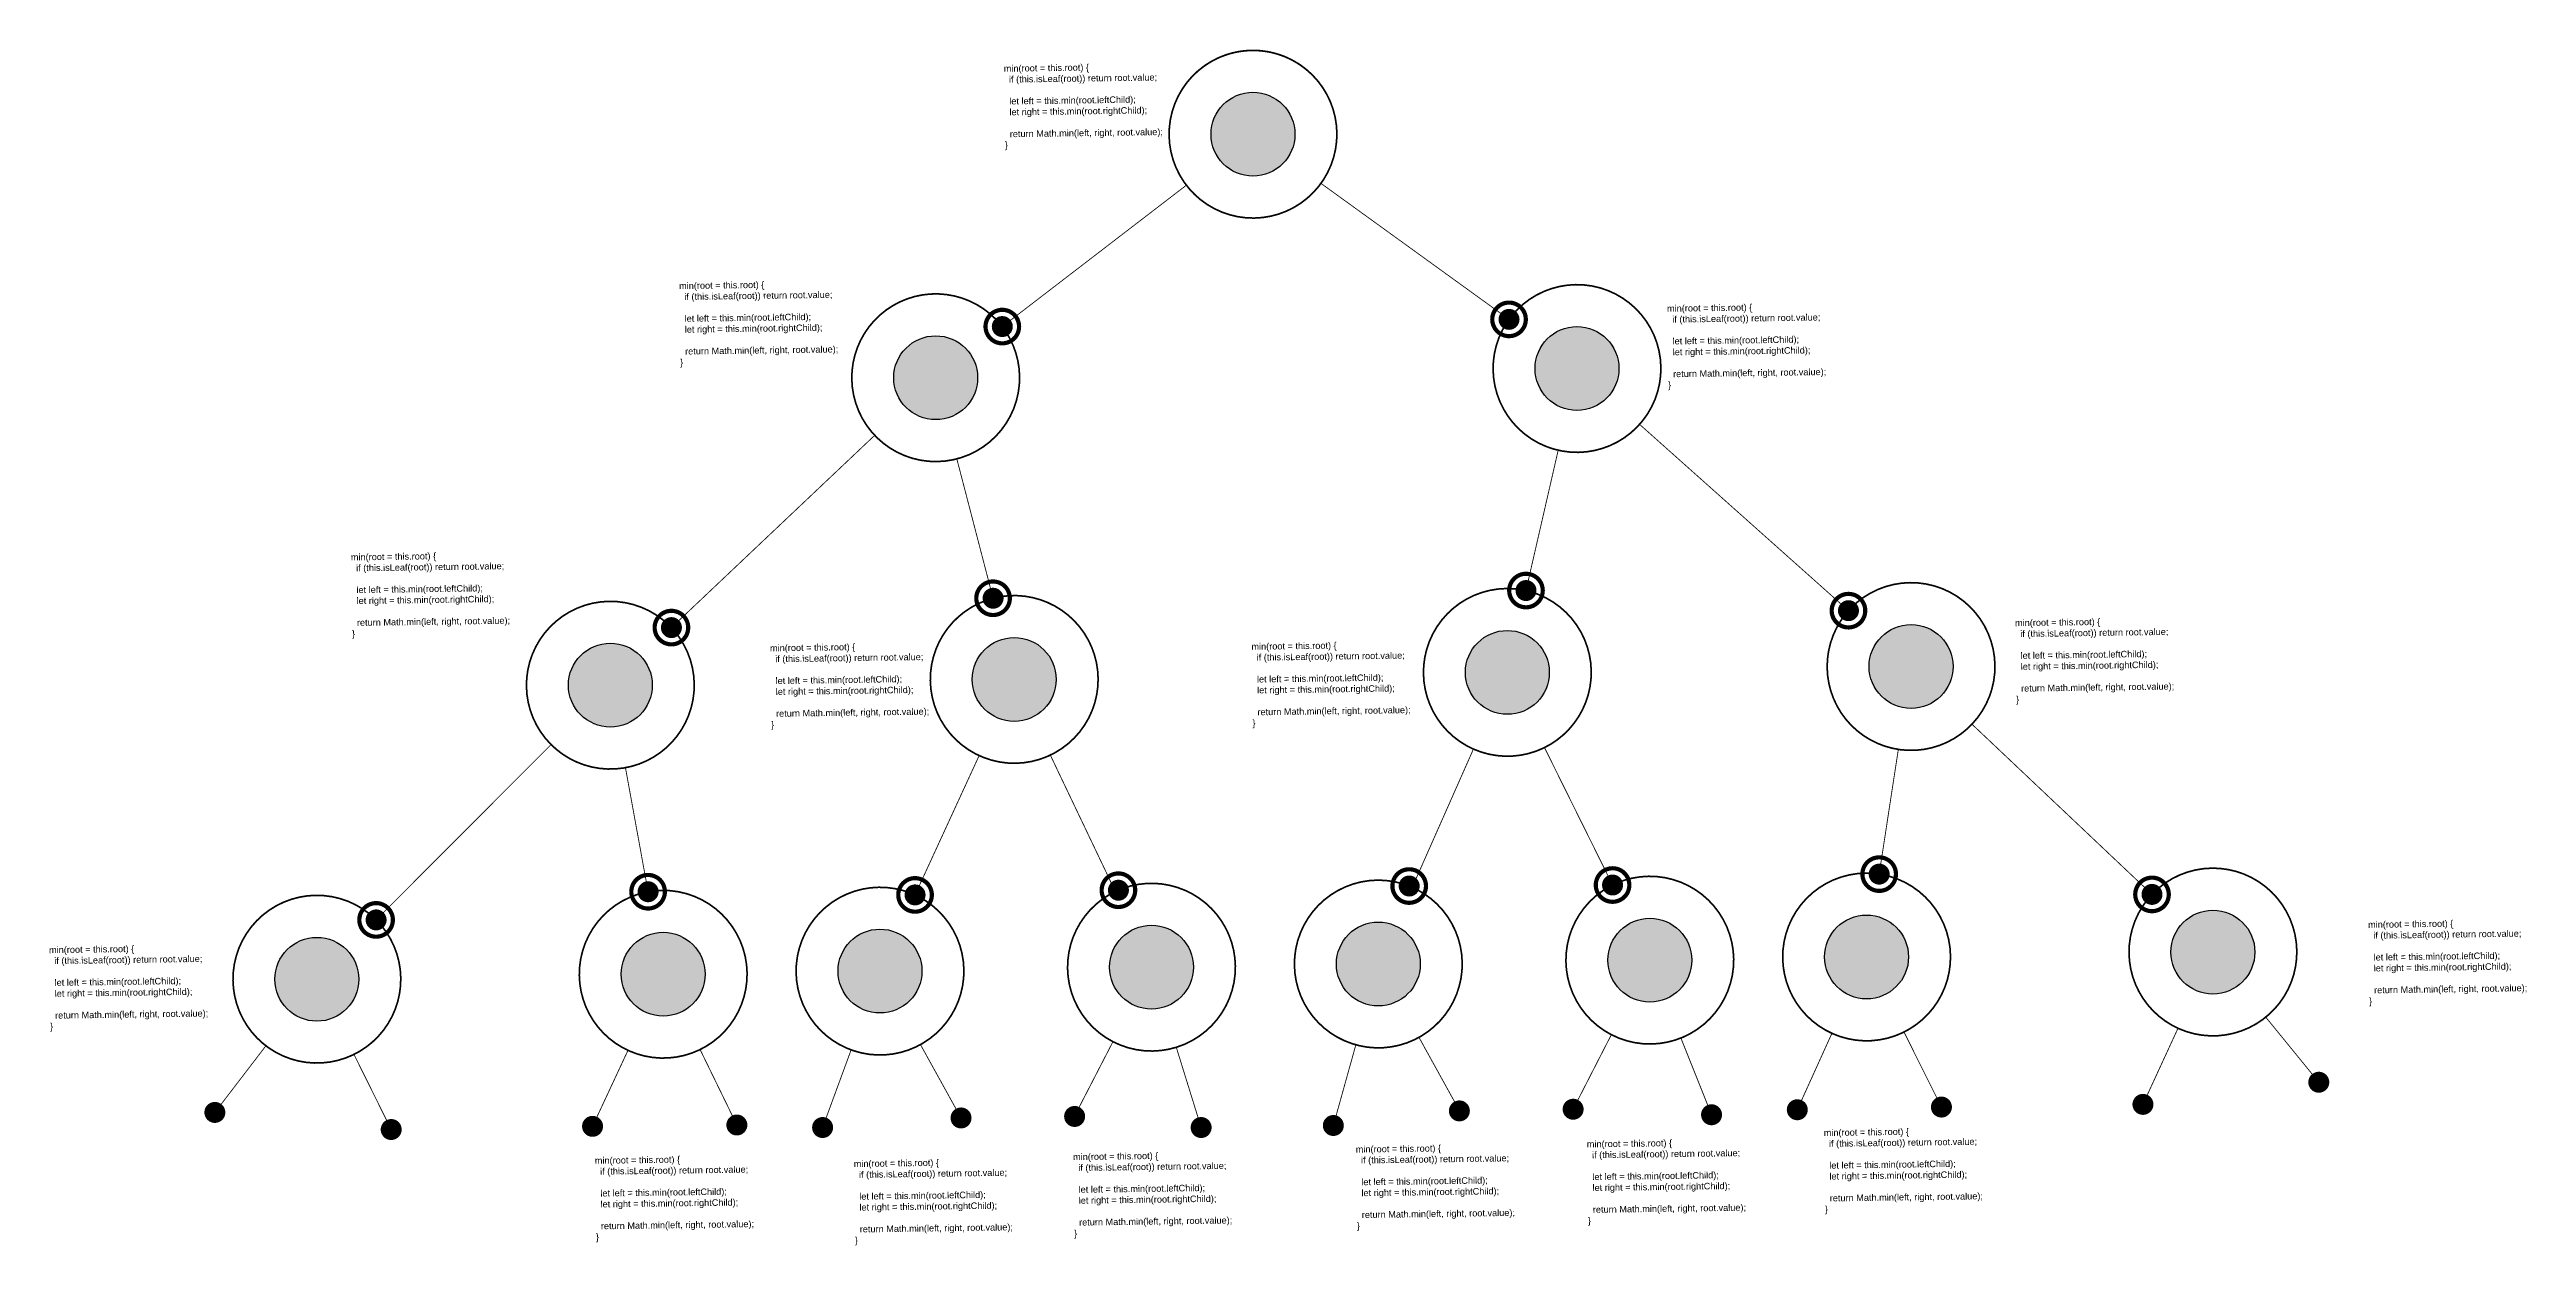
# Model space of a CAD drawing. Header units: millimetres. Extents: x -1100 to 21196, y 133430 to 144863.
# Drawn here: x 4071 to 5547, y 133430 to 134143 of the extents above; entities that cross this region are included whole.
import ezdxf

# ---------------------------------------------------------------- set-up
doc = ezdxf.new("R2010")
doc.units = ezdxf.units.MM
doc.linetypes.add('HIDDEN2', pattern=[4.7625, 3.175, -1.5875])
doc.styles.get("Standard").update_dxf_attribs({"font": 'arial.ttf'})

msp = doc.modelspace()

# ---------------------------------------------------------------- texts
at = {"char_height": 3.907, "width": 101.721, "attachment_point": 1, "rotation": 0.8215}
for s, insert in [('  min(root = this.root) \\{\\P  {\\C251;\\c6710371;  if (this.isLeaf(root)) return root.value;\\P}\\P  {\\C240;\\c2367469;  let left = this.min(root.leftChild);\\P}    {\\C240;\\c2367469;let right = this.min(root.rightChild);\\P}\\P   {\\C240;\\c2367469; return Math.min(left, right, root.value);\\P}  \\}', (4636.5, 134134)), ('  min(root = this.root) \\{\\P  {\\C251;\\c6710371;  if (this.isLeaf(root)) return root.value;\\P}\\P  {\\C240;\\c2367469;  let left = this.min(root.leftChild);\\P}    {\\C240;\\c2367469;let right = this.min(root.rightChild);\\P}\\P   {\\C240;\\c2367469; return Math.min(left, right, root.value);\\P}  \\}', (4443, 134004.4)), ('  min(root = this.root) \\{\\P  {\\C251;\\c6710371;  if (this.isLeaf(root)) return root.value;\\P}\\P  {\\C240;\\c2367469;  let left = this.min(root.leftChild);\\P}    {\\C240;\\c2367469;let right = this.min(root.rightChild);\\P}\\P   {\\C240;\\c2367469; return Math.min(left, right, root.value);\\P}  \\}', (5031.8, 133990.9)), ('  min(root = this.root) \\{\\P  {\\C251;\\c6710371;  if (this.isLeaf(root)) return root.value;\\P}\\P  {\\C240;\\c2367469;  let left = this.min(root.leftChild);\\P}    {\\C240;\\c2367469;let right = this.min(root.rightChild);\\P}\\P   {\\C240;\\c2367469; return Math.min(left, right, root.value);\\P}  \\}', (4247.4, 133842.6)), ('  min(root = this.root) \\{\\P  {\\C251;\\c6710371;  if (this.isLeaf(root)) return root.value;\\P}\\P  {\\C240;\\c2367469;  let left = this.min(root.leftChild);\\P}    {\\C240;\\c2367469;let right = this.min(root.rightChild);\\P}\\P   {\\C240;\\c2367469; return Math.min(left, right, root.value);\\P}  \\}', (5239.2, 133803.4)), ('  min(root = this.root) \\{\\P  {\\C251;\\c6710371;  if (this.isLeaf(root)) return root.value;\\P}\\P  {\\C240;\\c2367469;  let left = this.min(root.leftChild);\\P}    {\\C240;\\c2367469;let right = this.min(root.rightChild);\\P}\\P   {\\C240;\\c2367469; return Math.min(left, right, root.value);\\P}  \\}', (4497.2, 133788.4)), ('  min(root = this.root) \\{\\P  {\\C251;\\c6710371;  if (this.isLeaf(root)) return root.value;\\P}\\P  {\\C240;\\c2367469;  let left = this.min(root.leftChild);\\P}    {\\C240;\\c2367469;let right = this.min(root.rightChild);\\P}\\P   {\\C240;\\c2367469; return Math.min(left, right, root.value);\\P}  \\}', (4784.1, 133789.3)), ('  min(root = this.root) \\{\\P  {\\C251;\\c6710371;  \\C240;\\c2367469;if (this.isLeaf(root)) return root.value;\\C251;\\c6710371;\\P}\\P  {\\C240;\\c2367469;  \\C251;\\c6710371;let left = this.min(root.leftChild);\\C240;\\c2367469;\\P}    let right = this.min(root.rightChild);\\P\\P    return Math.min(left, right, root.value);\\P  \\}', (5449.6, 133623.5)), ('  min(root = this.root) \\{\\P  {\\C251;\\c6710371;  \\C240;\\c2367469;if (this.isLeaf(root)) return root.value;\\C251;\\c6710371;\\P}\\P  {\\C240;\\c2367469;  \\C251;\\c6710371;let left = this.min(root.leftChild);\\C240;\\c2367469;\\P}    let right = this.min(root.rightChild);\\P\\P    return Math.min(left, right, root.value);\\P  \\}', (4067.5, 133608.4)), ('  min(root = this.root) \\{\\P  {\\C251;\\c6710371;  \\C240;\\c2367469;if (this.isLeaf(root)) return root.value;\\C251;\\c6710371;\\P}\\P  {\\C240;\\c2367469;  \\C251;\\c6710371;let left = this.min(root.leftChild);\\C240;\\c2367469;\\P}    let right = this.min(root.rightChild);\\P\\P    return Math.min(left, right, root.value);\\P  \\}', (4984, 133492.6)), ('  min(root = this.root) \\{\\P  {\\C251;\\c6710371;  \\C240;\\c2367469;if (this.isLeaf(root)) return root.value;\\C251;\\c6710371;\\P}\\P  {\\C240;\\c2367469;  \\C251;\\c6710371;let left = this.min(root.leftChild);\\C240;\\c2367469;\\P}    let right = this.min(root.rightChild);\\P\\P    return Math.min(left, right, root.value);\\P  \\}', (5125.2, 133499.4)), ('  min(root = this.root) \\{\\P  {\\C251;\\c6710371;  \\C240;\\c2367469;if (this.isLeaf(root)) return root.value;\\C251;\\c6710371;\\P}\\P  {\\C240;\\c2367469;  \\C251;\\c6710371;let left = this.min(root.leftChild);\\C240;\\c2367469;\\P}    let right = this.min(root.rightChild);\\P\\P    return Math.min(left, right, root.value);\\P  \\}', (4392.8, 133482.8)), ('  min(root = this.root) \\{\\P  {\\C251;\\c6710371;  \\C240;\\c2367469;if (this.isLeaf(root)) return root.value;\\C251;\\c6710371;\\P}\\P  {\\C240;\\c2367469;  \\C251;\\c6710371;let left = this.min(root.leftChild);\\C240;\\c2367469;\\P}    let right = this.min(root.rightChild);\\P\\P    return Math.min(left, right, root.value);\\P  \\}', (4547.1, 133480.9)), ('  min(root = this.root) \\{\\P  {\\C251;\\c6710371;  \\C240;\\c2367469;if (this.isLeaf(root)) return root.value;\\C251;\\c6710371;\\P}\\P  {\\C240;\\c2367469;  \\C251;\\c6710371;let left = this.min(root.leftChild);\\C240;\\c2367469;\\P}    let right = this.min(root.rightChild);\\P\\P    return Math.min(left, right, root.value);\\P  \\}', (4677.8, 133485)), ('  min(root = this.root) \\{\\P  {\\C251;\\c6710371;  \\C240;\\c2367469;if (this.isLeaf(root)) return root.value;\\C251;\\c6710371;\\P}\\P  {\\C240;\\c2367469;  \\C251;\\c6710371;let left = this.min(root.leftChild);\\C240;\\c2367469;\\P}    let right = this.min(root.rightChild);\\P\\P    return Math.min(left, right, root.value);\\P  \\}', (4846.3, 133489.5))]:
    msp.add_mtext(s, dxfattribs=dict(at, insert=insert))

# ---------------------------------------------------------------- blocks, each defined once
blk = doc.blocks.new('fgsdfg')
at = {"color": 152, "true_color": 0x2776bb, "const_width": 50}
for points in [[(200, 0, 1), (-200, 0)], [(200, 0, -1), (-200, 0)]]:
    blk.add_lwpolyline(points, format="xyb", dxfattribs=at)
blk = doc.blocks.new('tghfgh')
at = {"true_color": 0xf8991e}
h = blk.add_hatch(color=30, dxfattribs=at)
h.dxf.hatch_style = 1
h.paths.add_polyline_path([(-100, 0, 1), (100, 0, 1)])
at = {"color": 30, "true_color": 0xf8991e, "const_width": 50}
for points in [[(100, 0, 1), (-100, 0)], [(100, 0, -1), (-100, 0)]]:
    blk.add_lwpolyline(points, format="xyb", dxfattribs=at)

# ---------------------------------------------------------------- hatches: boundary and pattern name
at = {"true_color": 0xddb3d4}
h = msp.add_hatch(color=254, dxfattribs=at)
h.dxf.hatch_style = 1
h.paths.add_polyline_path([(4763.1, 134092.9, 1), (4813.1, 134092.9, 1)])
h = msp.add_hatch(color=254, dxfattribs=at)
h.dxf.hatch_style = 1
h.paths.add_polyline_path([(4763.1, 134092.9, 1), (4813.1, 134092.9, 1)])
h = msp.add_hatch(color=254, dxfattribs=at)
h.dxf.hatch_style = 1
h.paths.add_polyline_path([(4574, 133947.7, 1), (4624, 133947.7, 1)])
h = msp.add_hatch(color=254, dxfattribs=at)
h.dxf.hatch_style = 1
h.paths.add_polyline_path([(4956.2, 133953.2, 1), (5006.2, 133953.2, 1)])
h = msp.add_hatch(color=254, dxfattribs=at)
h.dxf.hatch_style = 1
h.paths.add_polyline_path([(4380.1, 133764.4, 1), (4430.1, 133764.4, 1)])
h = msp.add_hatch(color=254, dxfattribs=at)
h.dxf.hatch_style = 1
h.paths.add_polyline_path([(4620.8, 133767.8, 1), (4670.8, 133767.8, 1)])
h = msp.add_hatch(color=254, dxfattribs=at)
h.dxf.hatch_style = 1
h.paths.add_polyline_path([(4914.7, 133772, 1), (4964.7, 133772, 1)])
h = msp.add_hatch(color=254, dxfattribs=at)
h.dxf.hatch_style = 1
h.paths.add_polyline_path([(5155.3, 133775.5, 1), (5205.3, 133775.5, 1)])
h = msp.add_hatch(color=254, dxfattribs=at)
h.dxf.hatch_style = 1
h.paths.add_polyline_path([(4999.6, 133600.4, 1), (5049.6, 133600.4, 1)])
h = msp.add_hatch(color=254, dxfattribs=at)
h.dxf.hatch_style = 1
h.paths.add_polyline_path([(5128.8, 133602.3, 1), (5178.8, 133602.3, 1)])
h = msp.add_hatch(color=254, dxfattribs=at)
h.dxf.hatch_style = 1
h.paths.add_polyline_path([(5335.2, 133605.2, 1), (5385.2, 133605.2, 1)])
h = msp.add_hatch(color=254, dxfattribs=at)
h.dxf.hatch_style = 1
h.paths.add_polyline_path([(4205.2, 133589, 1), (4255.2, 133589, 1)])
h = msp.add_hatch(color=254, dxfattribs=at)
h.dxf.hatch_style = 1
h.paths.add_polyline_path([(4411.6, 133592, 1), (4461.6, 133592, 1)])
h = msp.add_hatch(color=254, dxfattribs=at)
h.dxf.hatch_style = 1
h.paths.add_polyline_path([(4540.8, 133593.9, 1), (4590.8, 133593.9, 1)])
h = msp.add_hatch(color=254, dxfattribs=at)
h.dxf.hatch_style = 1
h.paths.add_polyline_path([(4702.6, 133596.2, 1), (4752.6, 133596.2, 1)])
h = msp.add_hatch(color=254, dxfattribs=at)
h.dxf.hatch_style = 1
h.paths.add_polyline_path([(4837.8, 133598.1, 1), (4887.8, 133598.1, 1)])

# ---------------------------------------------------------------- linework, layer by layer
for points in [[(4738.1, 134092.2, 1, 1, -1), (4838.1, 134093.6, 1, 1, 1)], [(4738.1, 134092.2, 1, 1, 1), (4838.1, 134093.6, 1, 1, -1)]]:
    msp.add_lwpolyline(points, format="xyseb", close=True)
at = {"color": 51, "true_color": 0xf7f281, "const_width": 0.5}
for points in [[(4748.4, 134062.5), (4638.7, 133978.2)], [(4828.6, 134063.6), (4940.7, 133982.5)], [(4562.7, 133913.4), (4441.5, 133798.7)], [(5018.5, 133919.9), (5143, 133808.8)], [(4611.6, 133899.3), (4633.2, 133816.2)], [(4970, 133904.5), (4950.8, 133820.8)], [(4369.8, 133729), (4265.5, 133624.4)], [(5216.6, 133741.1), (5323.9, 133639.6)], [(4414.1, 133715.2), (4427.6, 133641.2)], [(4624.9, 133722.4), (4586.7, 133639.3)], [(4667.3, 133722.7), (4706.1, 133641.3)], [(4919.5, 133726.3), (4883, 133643.8)], [(4961.8, 133727.2), (5002.4, 133645.2)], [(5172.7, 133726), (5161.3, 133651.7)]]:
    msp.add_lwpolyline(points, dxfattribs=at)
at = {"const_width": 1}
for points in [[(4649, 133948.4, 1), (4549, 133947)], [(4931.2, 133952.5, -1), (5031.2, 133953.9)], [(4931.2, 133952.5, 1), (5031.2, 133953.9)], [(4649, 133948.4, -1), (4549, 133947)], [(4695.8, 133768.5, 1), (4595.8, 133767.1)], [(4889.7, 133771.3, -1), (4989.7, 133772.7)], [(5130.3, 133774.8, -1), (5230.3, 133776.2)], [(4455.1, 133765.1, 1), (4355.1, 133763.6)], [(4889.7, 133771.3, 1), (4989.7, 133772.7)], [(5130.3, 133774.8, 1), (5230.3, 133776.2)], [(4455.1, 133765.1, -1), (4355.1, 133763.6)], [(4695.8, 133768.5, -1), (4595.8, 133767.1)], [(5310.2, 133604.5, -1), (5410.2, 133606)], [(4486.6, 133592.7, 1), (4386.6, 133591.3)], [(4615.8, 133594.6, 1), (4515.8, 133593.1)], [(4777.6, 133596.9, 1), (4677.6, 133595.5)], [(4812.8, 133597.4, -1), (4912.8, 133598.8)], [(4974.6, 133599.7, -1), (5074.6, 133601.1)], [(5103.8, 133601.6, -1), (5203.8, 133603)], [(4280.2, 133589.8, 1), (4180.2, 133588.3)], [(4777.6, 133596.9, -1), (4677.6, 133595.5)], [(4812.8, 133597.4, 1), (4912.8, 133598.8)], [(4974.6, 133599.7, 1), (5074.6, 133601.1)], [(5103.8, 133601.6, 1), (5203.8, 133603)], [(5310.2, 133604.5, 1), (5410.2, 133606)], [(4280.2, 133589.8, -1), (4180.2, 133588.3)], [(4486.6, 133592.7, -1), (4386.6, 133591.3)], [(4615.8, 133594.6, -1), (4515.8, 133593.1)]]:
    msp.add_lwpolyline(points, format="xyb", dxfattribs=at)
at = {"color": 51, "linetype": 'HIDDEN2', "ltscale": 50, "true_color": 0xf7f281, "const_width": 0.5}
for points in [[(5391.7, 133566.4), (5423.3, 133527.6)], [(4704.6, 133551.7), (4681.7, 133507.3)], [(4887, 133554.4), (4911.2, 133510.6)], [(5001.7, 133556), (4978.9, 133511.5)], [(5043.1, 133554), (5061.4, 133508.2)], [(5133.1, 133556.7), (5112.5, 133511.2)], [(5176.1, 133557.5), (5198.4, 133512.8)], [(5339.4, 133559.8), (5318.5, 133514.4)], [(4199.8, 133549.3), (4169.4, 133509.6)], [(4252.3, 133544.2), (4274.5, 133499.4)], [(4415.6, 133546.6), (4394.5, 133501.3)], [(4458.6, 133547.1), (4480.5, 133502.1)], [(4548.6, 133546.9), (4531.6, 133500.6)], [(4589.9, 133550.1), (4614.1, 133506.3)], [(4742.4, 133548.4), (4757.2, 133500.6)], [(4849.4, 133549.9), (4836, 133501.8)]]:
    msp.add_lwpolyline(points, dxfattribs=at)
at = {"color": 254, "true_color": 0xddb3d4}
for centre in [(4788.1, 134092.9), (4788.1, 134092.9), (4599, 133947.7), (4981.2, 133953.2), (4405.1, 133764.4), (4645.8, 133767.8), (4939.7, 133772), (5180.3, 133775.5), (5024.6, 133600.4), (5153.8, 133602.3), (5360.2, 133605.2), (4230.2, 133589), (4436.6, 133592), (4565.8, 133593.9), (4727.6, 133596.2), (4862.8, 133598.1)]:
    msp.add_circle(centre, 25, dxfattribs=at)

# ---------------------------------------------------------------- block references
at = {"color": 30, "true_color": 0xf8991e}
for p, xscale, yscale, zscale, rotation in [((4638.7, 133978.2), 0.05000514043477499, 0.05000514043477499, 0.05000514043477499, 0.8215499083344672), ((4940.7, 133982.5), -0.05000514043477499, 0.050005140434775, 0.050005140434775, 0.8215499083344914), ((4950.8, 133820.8), -0.05000514043477499, 0.050005140434775, 0.050005140434775, 0.8215499083344914), ((4633.2, 133816.2), 0.05000514043477499, 0.05000514043477499, 0.05000514043477499, 0.8215499083344672), ((5143, 133808.8), -0.05000514043477499, 0.050005140434775, 0.050005140434775, 0.8215499083344914), ((4441.5, 133798.7), 0.05000514043477499, 0.05000514043477499, 0.05000514043477499, 0.8215499083344672), ((4881.2, 133644.6), -0.05000514043477499, 0.050005140434775, 0.050005140434775, 0.8215499083344914), ((5002.4, 133645.2), -0.05000514043477499, 0.050005140434775, 0.050005140434775, 0.8215499083344914), ((5161.3, 133651.7), -0.05000514043477499, 0.050005140434775, 0.050005140434775, 0.8215499083344914), ((4427.6, 133641.2), 0.05000514043477499, 0.05000514043477499, 0.05000514043477499, 0.8215499083344672), ((4586.7, 133639.3), 0.05000514043477499, 0.05000514043477499, 0.05000514043477499, 0.8215499083344672), ((4707.9, 133642.1), 0.05000514043477499, 0.05000514043477499, 0.05000514043477499, 0.8215499083344672), ((5323.9, 133639.6), -0.05000514043477499, 0.050005140434775, 0.050005140434775, 0.8215499083344914), ((4265.5, 133624.4), 0.05000514043477499, 0.05000514043477499, 0.05000514043477499, 0.8215499083344672)]:
    msp.add_blockref('fgsdfg', p, dxfattribs=dict(at, xscale=xscale, yscale=yscale, zscale=zscale, rotation=rotation))
for p, xscale, yscale, zscale, rotation in [((4638.7, 133978.2), 0.05000514043477499, 0.05000514043477499, 0.05000514043477499, 0.8215499083344672), ((4940.7, 133982.5), -0.05000514043477499, 0.050005140434775, 0.050005140434775, 0.8215499083344914), ((4633.2, 133816.2), 0.05000514043477499, 0.05000514043477499, 0.05000514043477499, 0.8215499083344672), ((4950.8, 133820.8), -0.05000514043477499, 0.050005140434775, 0.050005140434775, 0.8215499083344914), ((4441.5, 133798.7), 0.05000514043477499, 0.05000514043477499, 0.05000514043477499, 0.8215499083344672), ((5143, 133808.8), -0.05000514043477499, 0.050005140434775, 0.050005140434775, 0.8215499083344914), ((5161.3, 133651.7), -0.05000514043477499, 0.050005140434775, 0.050005140434775, 0.8215499083344914), ((4427.6, 133641.2), 0.05000514043477499, 0.05000514043477499, 0.05000514043477499, 0.8215499083344672), ((4586.7, 133639.3), 0.05000514043477499, 0.05000514043477499, 0.05000514043477499, 0.8215499083344672), ((4707.9, 133642.1), 0.05000514043477499, 0.05000514043477499, 0.05000514043477499, 0.8215499083344672), ((4881.2, 133644.6), -0.05000514043477499, 0.050005140434775, 0.050005140434775, 0.8215499083344914), ((5002.4, 133645.2), -0.05000514043477499, 0.050005140434775, 0.050005140434775, 0.8215499083344914), ((5323.9, 133639.6), -0.05000514043477499, 0.050005140434775, 0.050005140434775, 0.8215499083344914), ((4265.5, 133624.4), 0.05000514043477499, 0.05000514043477499, 0.05000514043477499, 0.8215499083344672), ((5423.3, 133527.6), -0.05000514043477499, 0.050005140434775, 0.050005140434775, 0.8215499083344914), ((4169.4, 133509.6), 0.05000514043477499, 0.05000514043477499, 0.05000514043477499, 0.8215499083344672), ((4394.5, 133501.3), 0.05000514043477499, 0.05000514043477499, 0.05000514043477499, 0.8215499083344672), ((4480.5, 133502.1), 0.05000514043477499, 0.05000514043477499, 0.05000514043477499, 0.8215499083344672), ((4614.1, 133506.3), 0.05000514043477499, 0.05000514043477499, 0.05000514043477499, 0.8215499083344672), ((4681.8, 133507.2), 0.05000514043477499, 0.05000514043477499, 0.05000514043477499, 0.8215499083344672), ((4836, 133501.8), -0.05000514043477499, 0.050005140434775, 0.050005140434775, 0.8215499083344914), ((4911.1, 133510.5), -0.05000514043477499, 0.050005140434775, 0.050005140434775, 0.8215499083344914), ((4978.9, 133511.5), -0.05000514043477499, 0.050005140434775, 0.050005140434775, 0.8215499083344914), ((5061.4, 133508.2), -0.05000514043477499, 0.050005140434775, 0.050005140434775, 0.8215499083344914), ((5112.5, 133511.2), -0.05000514043477499, 0.050005140434775, 0.050005140434775, 0.8215499083344914), ((5198.4, 133512.8), -0.05000514043477499, 0.050005140434775, 0.050005140434775, 0.8215499083344914), ((5318.5, 133514.4), -0.05000514043477499, 0.050005140434775, 0.050005140434775, 0.8215499083344914), ((4274.5, 133499.4), 0.05000514043477499, 0.05000514043477499, 0.05000514043477499, 0.8215499083344672), ((4531.6, 133500.6), 0.05000514043477499, 0.05000514043477499, 0.05000514043477499, 0.8215499083344672), ((4757.2, 133500.6), 0.05000514043477499, 0.05000514043477499, 0.05000514043477499, 0.8215499083344672)]:
    msp.add_blockref('tghfgh', p, dxfattribs=dict(xscale=xscale, yscale=yscale, zscale=zscale, rotation=rotation))

msp.set_redraw_order([(e.dxf.handle, doc.entitydb.next_handle()) for e in msp.query("TEXT MTEXT ATTDEF DIMENSION ARC_DIMENSION")])  # texts and dimensions are drawn at this point

doc.saveas('drawing.dxf')
